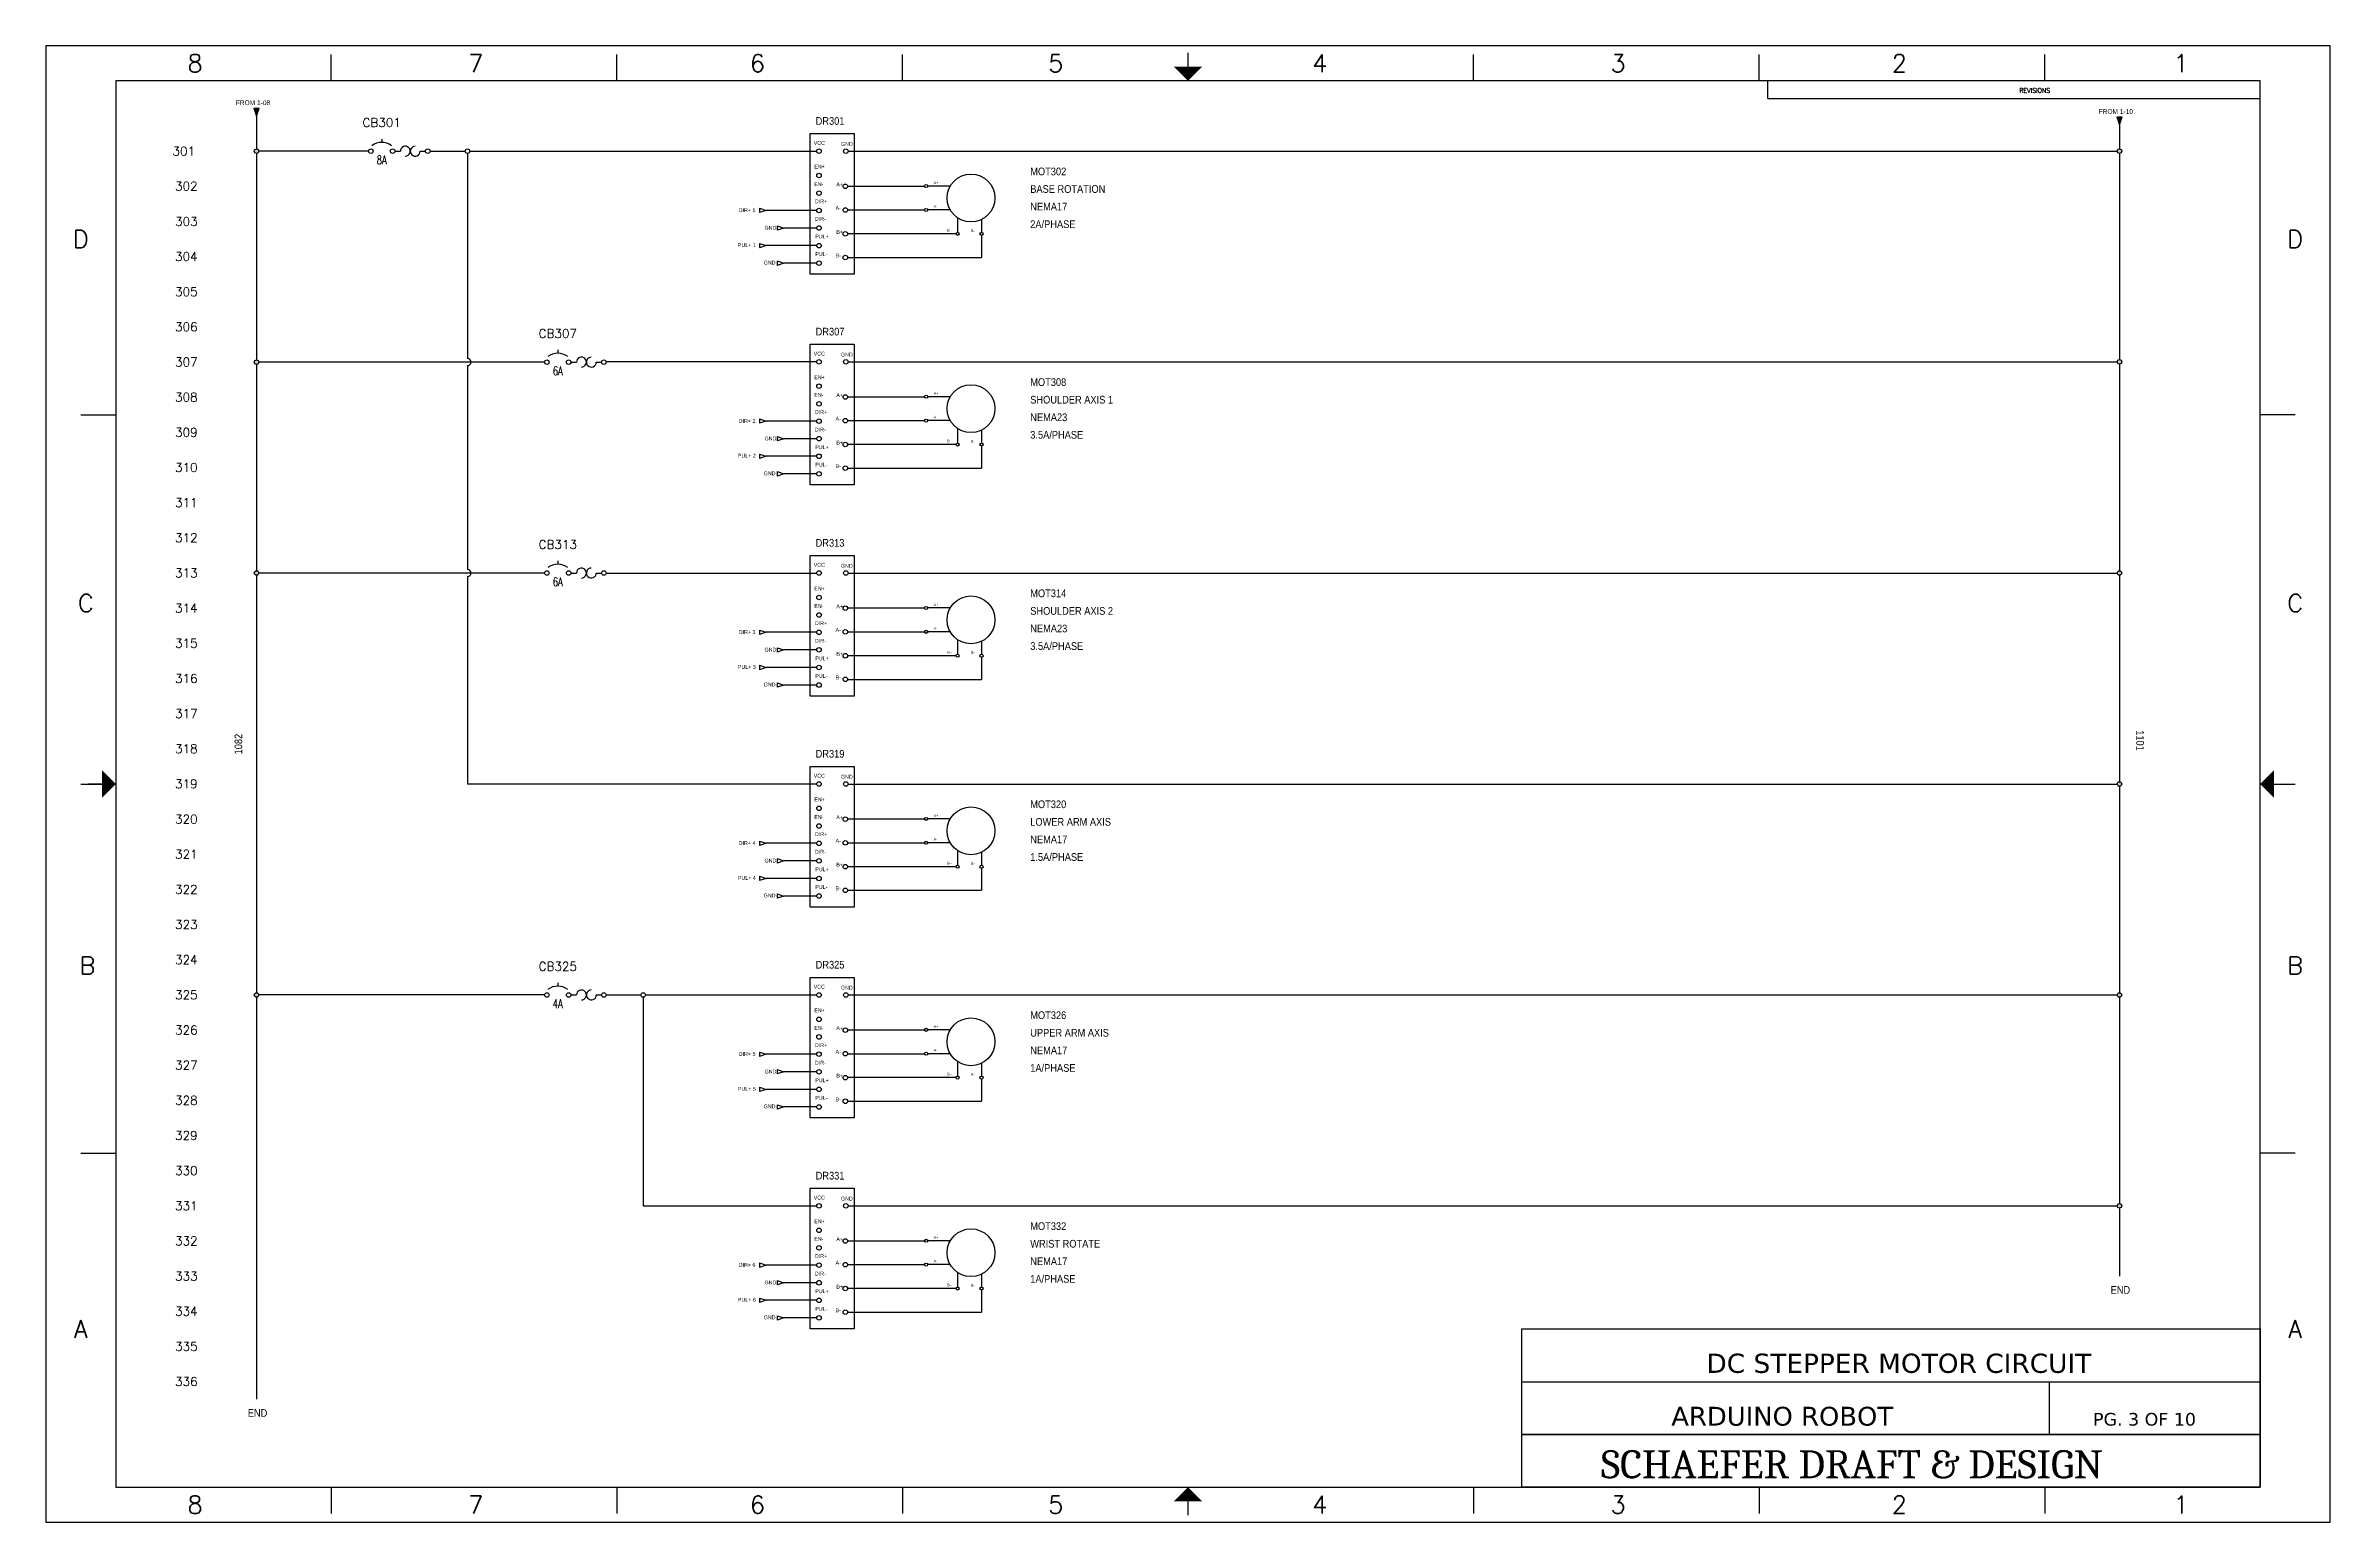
# Model space of a CAD drawing. Header units: inches. Extents: x 1.5 to 34, y 1.5 to 22.5.
import ezdxf
from ezdxf.enums import TextEntityAlignment as Align

# ---------------------------------------------------------------- set-up
doc = ezdxf.new("R2010")
doc.units = ezdxf.units.IN
doc.header["$MEASUREMENT"] = 0
for name, color, linetype in [('MISC', 7, 'Continuous'), ('PSYMS', 7, 'Continuous'), ('SYMS', 7, 'Continuous'), ('TAGS', 150, 'Continuous'), ('Title Block', 7, 'Continuous'), ('WIRES', 7, 'Continuous')]:
    doc.layers.add(name, color=color, linetype=linetype)
doc.layers.add('Schraffur (ISO)', color=7, linetype='Continuous', lineweight=18)
doc.layers.add('Skizziergeometrie (ISO)', color=7, linetype='Continuous', lineweight=25)
doc.styles.add('AW_TAG', font='txt', dxfattribs={"width": 0.9, "height": 0.109375})
doc.styles.add('Roman', font='romans')
doc.styles.get("Standard").update_dxf_attribs({"font": 'cambriab.ttf'})
doc.styles.add('Textstil62', font='verdana.ttf')
doc.styles.add('WD', font='romans.shx')

# ---------------------------------------------------------------- blocks, each defined once
blk = doc.blocks.new('ANSI_border_D')
blk.add_line((24.5, 20.25), (31.5, 20.25))
at = {"layer": 'Title Block'}
for p, q in [((0, 21), (0, 0)), ((32.5, 21), (0, 21)), ((4.062, 20.5), (4.062, 20.875)), ((8.125, 20.5), (8.125, 20.875)), ((12.187, 20.5), (12.187, 20.875)), ((16.25, 20.5), (16.25, 20.875)), ((20.312, 20.5), (20.312, 20.875)), ((24.375, 20.5), (24.375, 20.875)), ((28.437, 20.5), (28.437, 20.875)), ((32.5, 0), (32.5, 21)), ((32.5, 20.5), (32.5, 20.875)), ((1, 20.5), (1, 0.5)), ((31.5, 20.5), (1, 20.5)), ((24.5, 20.25), (24.5, 20.5)), ((31.5, 0.5), (31.5, 20.5)), ((0.5, 15.75), (1, 15.75)), ((32, 15.75), (31.5, 15.75)), ((0.5, 10.5), (1, 10.5)), ((31.5, 10.5), (32, 10.5)), ((0.5, 5.25), (1, 5.25)), ((32, 5.25), (31.5, 5.25)), ((1, 0.5), (31.5, 0.5)), ((4.062, 0.5), (4.062, 0.125)), ((8.125, 0.5), (8.125, 0.125)), ((12.187, 0.5), (12.187, 0.125)), ((16.25, 0.125), (16.25, 0.5)), ((20.312, 0.5), (20.312, 0.125)), ((24.375, 0.5), (24.375, 0.125)), ((28.437, 0.5), (28.437, 0.125)), ((32.5, 0.125), (32.5, 0.5)), ((0, 0), (32.5, 0))]:
    blk.add_line(p, q, dxfattribs=at)
at = {"layer": 'Title Block', "const_width": 0.02}
for points in [[(16.25, 20.9), (16.25, 20.7)], [(0.6, 10.5), (0.6, 10.5)], [(0.6, 10.5), (0.8, 10.5)], [(31.9, 10.5), (31.9, 10.5)], [(16.25, 0.1), (16.25, 0.3)]]:
    blk.add_lwpolyline(points, dxfattribs=at)
at = {"layer": 'Title Block'}
for points in [[(16.05, 20.7), (16.45, 20.7), (16.25, 20.5)], [(0.8, 10.3), (0.8, 10.7), (1, 10.5)], [(31.7, 10.3), (31.7, 10.7), (31.5, 10.5)], [(16.05, 0.3), (16.45, 0.3), (16.25, 0.5)]]:
    blk.add_solid(points, dxfattribs=at)
at = {"layer": 'Title Block', "style": 'Roman'}
for s, p in [('8', (2.125, 20.75)), ('7', (6.119, 20.75)), ('6', (10.125, 20.75)), ('5', (14.369, 20.75)), ('4', (18.125, 20.75)), ('3', (22.369, 20.75)), ('2', (26.369, 20.75)), ('1', (30.375, 20.75)), ('D', (0.5, 18.25)), ('D', (32, 18.25)), ('C', (0.571, 13.073)), ('C', (32, 13.073)), ('B', (0.595, 7.919)), ('B', (32, 7.919)), ('A', (0.5, 2.75)), ('A', (32, 2.75)), ('8', (2.125, 0.25)), ('7', (6.119, 0.25)), ('6', (10.125, 0.25)), ('5', (14.369, 0.25)), ('4', (18.125, 0.25)), ('3', (22.369, 0.25)), ('2', (26.369, 0.25)), ('1', (30.375, 0.25))]:
    blk.add_text(s, height=0.25, dxfattribs=at).set_placement(p, align=Align.MIDDLE_CENTER)
blk.add_text('REVISIONS', height=0.065, dxfattribs=at).set_placement((28.075, 20.332))
blk = doc.blocks.new('WD_MLRH')
at = {"style": 'WD'}
blk.add_attdef('RUNGFIRST', text='', height=0.125, dxfattribs=at).set_placement((-0.25, 0), align=Align.MIDDLE_RIGHT)
at = {"style": 'WD', "flags": 1}
for tag, p in [('RUNGHORV', (-0.25, -0.127)), ('WIREMODE', (-0.25, -0.281)), ('RUNGDIST', (-0.25, -0.2)), ('RUNGCNT', (-0.25, -0.237)), ('RUNGINC', (-0.25, -0.163)), ('WIREFMT', (-0.25, -0.321)), ('WIRE-START', (-0.25, -0.356)), ('WIRE-GSUF', (-0.25, -0.396)), ('PH3SPACE', (-0.25, -0.437))]:
    blk.add_attdef(tag, text='', height=0.025, dxfattribs=at).set_placement(p, align=Align.RIGHT)
blk = doc.blocks.new('HCB11TH')
for p, q in [((0, 0.173), (0, 0.126)), ((0.188, 0), (0.266, 0)), ((0.547, 0), (0.623, 0))]:
    blk.add_line(p, q)
for centre in [(-0.155, 0), (0.155, 0), (0.655, 0)]:
    blk.add_circle(centre, 0.0322)
for centre, radius, start, end in [((0, -0.109), 0.234, 53.1301, 126.8699), ((0.336, 0), 0.0703, 270.001, 180.002), ((0.477, 0), 0.0703, 90, 0.001)]:
    blk.add_arc(centre, radius, start, end)
at = {"style": 'WD', "width": 0.7}
for tag, p in [('INST', (-0.653, 0.431)), ('LOC', (-0.484, 0.431)), ('DESC1', (-0.327, 0.431)), ('DESC2', (-0.171, 0.431))]:
    blk.add_attdef(tag, text='', height=0.125, rotation=90, dxfattribs=at).set_placement(p, align=Align.CENTER)
at = {"style": 'WD'}
blk.add_attdef('TAG1', text='', height=0.125, rotation=90, dxfattribs=at).set_placement((-0.015, 0.421), align=Align.CENTER)
for tag, p, height, flags in [('X4TERM01', (-0.188, 0), 0.0125, 1), ('X2LINK', (0, 0.219), 0.01, 1), ('X8LINK', (0, 0), 0.01, 1), ('FAMILY', (0.205, 0.152), 0.01, 9), ('X1TERM02', (0.688, 0), 0.0125, 1)]:
    blk.add_attdef(tag, p, '', height=height, dxfattribs=dict(at, flags=flags))
at = {"linetype": 'Continuous', "style": 'WD', "flags": 9}
for tag, p in [('ASSYCODE', (0.219, 0.062)), ('MFG', (0.228, 0.089)), ('CAT', (0.23, 0.108))]:
    blk.add_attdef(tag, text='', height=0.01, dxfattribs=at).set_placement(p, align=Align.CENTER)
at = {"linetype": 'Continuous', "style": 'WD', "flags": 8}
blk.add_attdef('TERM01', text='', height=0.125, rotation=90, dxfattribs=at).set_placement((-0.361, 0.041), align=Align.TOP_RIGHT)
at = {"style": 'WD', "width": 0.7}
for tag, p in [('RATING1', (0, -0.188)), ('XREF', (0, -0.344))]:
    blk.add_attdef(tag, text='', height=0.125, dxfattribs=at).set_placement(p, align=Align.CENTER)
at = {"linetype": 'Continuous', "style": 'WD', "flags": 8}
blk.add_attdef('TERM02', text='', height=0.125, dxfattribs=at).set_placement((0.75, -0.031), align=Align.TOP_LEFT)
blk = doc.blocks.new('HA1X1')
for p, q in [((-0.09375, 0.03125), (0, 0)), ((0, 0), (-0.09375, -0.03125))]:
    blk.add_line(p, q)
at = {"style": 'WD', "flags": 1}
blk.add_attdef('X4TERM01', (0, 0), '', height=0.01, dxfattribs=at)
at = {"style": 'WD', "width": 0.9}
blk.add_attdef('DESC1', (0.1, 0.0406), '', height=0.125, dxfattribs=at)
blk.add_attdef('DESC2', text='', height=0.125, dxfattribs=at).set_placement((0.1, -0.025), align=Align.TOP_LEFT)
blk = doc.blocks.new('A$C2b08aa50')
at = {"layer": 'PSYMS', "style": 'AW_TAG', "width": 0.9}
blk.add_text('END', height=0.1094, dxfattribs=at).set_placement((0, 0))

msp = doc.modelspace()

# ---------------------------------------------------------------- hatches: boundary and pattern name
at = {"layer": 'PSYMS', "true_color": 0xffffff}
h = msp.add_hatch(color=7, dxfattribs=at)
h.dxf.hatch_style = 1
edge = h.paths.add_edge_path()
edge.add_ellipse((4.5, 21), major_axis=(0, 0.0322), ratio=1, start_angle=270, end_angle=360)
edge.add_ellipse((4.5, 21), major_axis=(0, 0.0322), ratio=1, start_angle=0, end_angle=180)
edge.add_ellipse((4.5, 21), major_axis=(0, 0.0322), ratio=1, start_angle=180, end_angle=270)
edge = h.paths.add_edge_path()
edge.add_ellipse((4.5, 18), major_axis=(0, 0.0322), ratio=1, start_angle=270, end_angle=360)
edge.add_ellipse((4.5, 18), major_axis=(0, 0.0322), ratio=1, start_angle=0, end_angle=180)
edge.add_ellipse((4.5, 18), major_axis=(0, 0.0322), ratio=1, start_angle=180, end_angle=270)
edge = h.paths.add_edge_path()
edge.add_ellipse((4.5, 15), major_axis=(0, 0.0322), ratio=1, start_angle=180, end_angle=270)
edge.add_ellipse((4.5, 15), major_axis=(0, 0.0322), ratio=1, start_angle=270, end_angle=360)
edge.add_ellipse((4.5, 15), major_axis=(0, 0.0322), ratio=1, start_angle=0, end_angle=180)
edge = h.paths.add_edge_path()
edge.add_ellipse((4.5, 9), major_axis=(0, 0.0322), ratio=1, start_angle=270, end_angle=360)
edge.add_ellipse((4.5, 9), major_axis=(0, 0.0322), ratio=1, start_angle=0, end_angle=180)
edge.add_ellipse((4.5, 9), major_axis=(0, 0.0322), ratio=1, start_angle=180, end_angle=270)
edge = h.paths.add_edge_path()
edge.add_ellipse((31, 6), major_axis=(0, 0.0322), ratio=1, start_angle=180, end_angle=360)
edge.add_ellipse((31, 6), major_axis=(0, 0.0322), ratio=1, start_angle=0, end_angle=90)
edge.add_ellipse((31, 6), major_axis=(0, 0.0322), ratio=1, start_angle=90, end_angle=180)
edge = h.paths.add_edge_path()
edge.add_ellipse((31, 9), major_axis=(0, 0.0322), ratio=1, start_angle=180, end_angle=360)
edge.add_ellipse((31, 9), major_axis=(0, 0.0322), ratio=1, start_angle=0, end_angle=90)
edge.add_ellipse((31, 9), major_axis=(0, 0.0322), ratio=1, start_angle=90, end_angle=180)
edge = h.paths.add_edge_path()
edge.add_ellipse((31, 12), major_axis=(0, 0.0322), ratio=1, start_angle=180, end_angle=360)
edge.add_ellipse((31, 12), major_axis=(0, 0.0322), ratio=1, start_angle=0, end_angle=90)
edge.add_ellipse((31, 12), major_axis=(0, 0.0322), ratio=1, start_angle=90, end_angle=180)
edge = h.paths.add_edge_path()
edge.add_ellipse((31, 15), major_axis=(0, 0.0322), ratio=1, start_angle=180, end_angle=360)
edge.add_ellipse((31, 15), major_axis=(0, 0.0322), ratio=1, start_angle=0, end_angle=90)
edge.add_ellipse((31, 15), major_axis=(0, 0.0322), ratio=1, start_angle=90, end_angle=180)
edge = h.paths.add_edge_path()
edge.add_ellipse((31, 18.004), major_axis=(0, 0.0322), ratio=1, start_angle=180, end_angle=360)
edge.add_ellipse((31, 18.004), major_axis=(0, 0.0322), ratio=1, start_angle=0, end_angle=90)
edge.add_ellipse((31, 18.004), major_axis=(0, 0.0322), ratio=1, start_angle=90, end_angle=180)
edge = h.paths.add_edge_path()
edge.add_ellipse((31, 21), major_axis=(0, 0.0322), ratio=1, start_angle=180, end_angle=360)
edge.add_ellipse((31, 21), major_axis=(0, 0.0322), ratio=1, start_angle=0, end_angle=90)
edge.add_ellipse((31, 21), major_axis=(0, 0.0322), ratio=1, start_angle=90, end_angle=180)
at = {"layer": 'Schraffur (ISO)'}
for points in [[(4.462, 21.613), (4.5, 21.5), (4.538, 21.613)], [(30.962, 21.488), (31, 21.375), (31.038, 21.488)]]:
    msp.add_hatch(color=256, dxfattribs=at).paths.add_polyline_path(points)

# ---------------------------------------------------------------- linework, layer by layer
at = {"layer": 'PSYMS'}
for p, q in [((4.5, 21.5), (4.5, 21.032)), ((31, 21.375), (31, 21.032)), ((4.5, 20.968), (4.5, 18.032)), ((6.093, 21), (4.532, 21)), ((6.968, 21), (7.468, 21)), ((7.5, 20.968), (7.5, 18.05)), ((7.532, 21), (12.468, 21)), ((12.914, 21), (30.968, 21)), ((31, 20.968), (31, 18.036)), ((12.907, 20.504), (14.003, 20.504)), ((14.369, 20.504), (14.047, 20.504)), ((11.656, 20.188), (11.656, 20.126)), ((12.468, 20.157), (11.75, 20.157)), ((12.907, 20.164), (14.003, 20.164)), ((14.369, 20.164), (14.047, 20.164)), ((11.906, 19.938), (11.906, 19.876)), ((12.468, 19.907), (12, 19.907)), ((14.472, 20.053), (14.472, 19.846)), ((14.812, 20.028), (14.812, 19.846)), ((11.656, 19.688), (11.656, 19.626)), ((12.468, 19.657), (11.75, 19.657)), ((14.45, 19.824), (12.907, 19.824)), ((14.812, 19.802), (14.812, 19.488)), ((11.906, 19.438), (11.906, 19.376)), ((12.468, 19.407), (12, 19.407)), ((12.907, 19.488), (14.812, 19.488)), ((4.5, 17.968), (4.5, 15.032)), ((8.598, 18), (4.532, 18)), ((7.5, 17.95), (7.5, 15.05)), ((12.468, 18.004), (9.472, 18.004)), ((12.914, 18.004), (30.968, 18.004)), ((31, 17.972), (31, 15.032)), ((12.907, 17.508), (14.003, 17.508)), ((14.369, 17.508), (14.047, 17.508)), ((11.656, 17.192), (11.656, 17.13)), ((12.468, 17.161), (11.75, 17.161)), ((11.906, 16.942), (11.906, 16.88)), ((12.468, 16.911), (12, 16.911)), ((12.907, 17.168), (14.003, 17.168)), ((14.369, 17.168), (14.047, 17.168)), ((14.472, 17.057), (14.472, 16.85)), ((14.812, 17.032), (14.812, 16.85)), ((11.656, 16.692), (11.656, 16.63)), ((12.468, 16.661), (11.75, 16.661)), ((14.45, 16.828), (12.907, 16.828)), ((14.812, 16.806), (14.812, 16.492)), ((11.906, 16.442), (11.906, 16.38)), ((12.468, 16.411), (12, 16.411)), ((12.907, 16.492), (14.812, 16.492)), ((4.5, 14.968), (4.5, 9.032)), ((8.598, 15), (4.532, 15)), ((7.5, 14.95), (7.5, 12)), ((9.473, 15), (12.468, 15)), ((12.914, 15), (30.968, 15)), ((31, 14.968), (31, 12.032)), ((12.907, 14.504), (14.003, 14.504)), ((14.369, 14.504), (14.047, 14.504)), ((11.656, 14.188), (11.656, 14.126)), ((12.468, 14.157), (11.75, 14.157)), ((12.907, 14.164), (14.003, 14.164)), ((14.369, 14.164), (14.047, 14.164)), ((14.472, 14.053), (14.472, 13.846)), ((14.812, 14.028), (14.812, 13.846)), ((11.656, 13.688), (11.656, 13.626)), ((12.468, 13.657), (11.75, 13.657)), ((11.906, 13.938), (11.906, 13.876)), ((12.468, 13.907), (12, 13.907)), ((14.45, 13.824), (12.907, 13.824)), ((14.812, 13.802), (14.812, 13.488)), ((11.906, 13.438), (11.906, 13.376)), ((12.468, 13.407), (12, 13.407)), ((12.907, 13.488), (14.812, 13.488)), ((12.468, 12), (7.5, 12)), ((12.914, 12), (30.968, 12)), ((31, 11.968), (31, 9.032)), ((12.907, 11.504), (14.003, 11.504)), ((14.369, 11.504), (14.047, 11.504)), ((11.656, 11.188), (11.656, 11.126)), ((12.468, 11.157), (11.75, 11.157)), ((12.907, 11.164), (14.003, 11.164)), ((14.369, 11.164), (14.047, 11.164)), ((14.472, 11.053), (14.472, 10.846)), ((11.906, 10.938), (11.906, 10.876)), ((12.468, 10.907), (12, 10.907)), ((14.45, 10.824), (12.907, 10.824)), ((14.812, 11.028), (14.812, 10.846)), ((14.812, 10.802), (14.812, 10.488)), ((11.656, 10.688), (11.656, 10.626)), ((12.468, 10.657), (11.75, 10.657)), ((11.906, 10.438), (11.906, 10.376)), ((12.468, 10.407), (12, 10.407)), ((12.907, 10.488), (14.812, 10.488)), ((4.5, 8.968), (4.5, 3.25)), ((8.598, 9), (4.532, 9)), ((9.473, 9), (9.968, 9)), ((10, 8.968), (10, 6)), ((10.032, 9), (12.468, 9)), ((12.914, 9), (30.968, 9)), ((31, 8.968), (31, 6.032)), ((12.907, 8.504), (14.003, 8.504)), ((14.369, 8.504), (14.047, 8.504)), ((11.656, 8.188), (11.656, 8.126)), ((12.468, 8.157), (11.75, 8.157)), ((12.907, 8.164), (14.003, 8.164)), ((14.369, 8.164), (14.047, 8.164)), ((11.906, 7.938), (11.906, 7.876)), ((12.468, 7.907), (12, 7.907)), ((14.45, 7.824), (12.907, 7.824)), ((14.472, 8.053), (14.472, 7.846)), ((14.812, 8.028), (14.812, 7.846)), ((14.812, 7.802), (14.812, 7.488)), ((11.656, 7.688), (11.656, 7.626)), ((12.468, 7.657), (11.75, 7.657)), ((12.907, 7.488), (14.812, 7.488)), ((11.906, 7.438), (11.906, 7.376)), ((12.468, 7.407), (12, 7.407)), ((10, 6), (12.468, 6)), ((12.914, 6), (30.968, 6)), ((31, 5.968), (31, 5)), ((12.907, 5.504), (14.003, 5.504)), ((14.369, 5.504), (14.047, 5.504)), ((11.656, 5.188), (11.656, 5.126)), ((12.468, 5.157), (11.75, 5.157)), ((11.906, 4.938), (11.906, 4.876)), ((12.468, 4.907), (12, 4.907)), ((12.907, 5.164), (14.003, 5.164)), ((14.369, 5.164), (14.047, 5.164)), ((14.472, 5.053), (14.472, 4.846)), ((14.812, 5.028), (14.812, 4.846)), ((11.656, 4.688), (11.656, 4.626)), ((12.468, 4.657), (11.75, 4.657)), ((14.45, 4.824), (12.907, 4.824)), ((14.812, 4.802), (14.812, 4.488)), ((11.906, 4.438), (11.906, 4.376)), ((12.468, 4.407), (12, 4.407)), ((12.907, 4.488), (14.812, 4.488)), ((22.5, 3.5), (33, 3.5)), ((30, 3.5), (30, 2.75))]:
    msp.add_line(p, q, dxfattribs=at)
for points in [[(13, 19.25), (12.375, 19.25), (12.375, 21.25), (13, 21.25)], [(13, 16.254), (12.375, 16.254), (12.375, 18.254), (13, 18.254)], [(13, 13.25), (12.375, 13.25), (12.375, 15.25), (13, 15.25)], [(13, 10.25), (12.375, 10.25), (12.375, 12.25), (13, 12.25)], [(13, 7.25), (12.375, 7.25), (12.375, 9.25), (13, 9.25)], [(13, 4.25), (12.375, 4.25), (12.375, 6.25), (13, 6.25)], [(33, 2.75), (22.5, 2.75), (22.5, 4.25), (33, 4.25)], [(22.5, 2.75), (33, 2.75), (33, 2), (22.5, 2)]]:
    msp.add_lwpolyline(points, close=True, dxfattribs=at)
for centre in [(14.663, 20.334), (14.663, 17.338), (14.663, 14.334), (14.663, 11.334), (14.663, 8.334), (14.663, 5.334)]:
    msp.add_circle(centre, 0.34, dxfattribs=at)
for centre, major_axis in [((4.5, 21), (0, 0.0322)), ((7.5, 21), (0, 0.0322)), ((12.5, 21), (0, 0.0322)), ((12.882, 21), (0, 0.0322)), ((31, 21), (0, 0.0322)), ((12.5, 20.653), (0, 0.0322)), ((12.875, 20.5), (0, 0.0322)), ((14.025, 20.504), (0, 0.0219)), ((12.5, 20.403), (0, 0.0322)), ((12.5, 20.157), (0, 0.0322)), ((12.875, 20.164), (0, 0.0322)), ((14.025, 20.164), (0, 0.0219)), ((12.5, 19.907), (0, 0.0322)), ((12.875, 19.824), (0, 0.0322)), ((14.472, 19.824), (0, 0.0219)), ((14.812, 19.824), (0, 0.0219)), ((12.5, 19.657), (0, 0.0322)), ((12.875, 19.488), (0, 0.0322)), ((12.5, 19.407), (0, 0.0322)), ((4.5, 18), (0, 0.0322)), ((12.5, 18.004), (0, 0.0322)), ((12.882, 18.004), (0, 0.0322)), ((31, 18.004), (0, 0.0322)), ((12.5, 17.657), (0, 0.0322)), ((12.5, 17.407), (0, 0.0322)), ((12.875, 17.504), (0, 0.0322)), ((14.025, 17.508), (0, 0.0219)), ((12.5, 17.161), (0, 0.0322)), ((12.5, 16.911), (0, 0.0322)), ((12.875, 17.168), (0, 0.0322)), ((14.025, 17.168), (0, 0.0219)), ((12.5, 16.661), (0, 0.0322)), ((12.875, 16.828), (0, 0.0322)), ((14.472, 16.828), (0, 0.0219)), ((14.812, 16.828), (0, 0.0219)), ((12.5, 16.411), (0, 0.0322)), ((12.875, 16.492), (0, 0.0322)), ((4.5, 15), (0, 0.0322)), ((12.5, 15), (0, 0.0322)), ((12.882, 15), (0, 0.0322)), ((31, 15), (0, 0.0322)), ((12.5, 14.653), (0, 0.0322)), ((12.5, 14.403), (0, 0.0322)), ((12.875, 14.5), (0, 0.0322)), ((14.025, 14.504), (0, 0.0219)), ((12.5, 14.157), (0, 0.0322)), ((12.875, 14.164), (0, 0.0322)), ((14.025, 14.164), (0, 0.0219)), ((12.5, 13.907), (0, 0.0322)), ((12.5, 13.657), (0, 0.0322)), ((12.875, 13.824), (0, 0.0322)), ((14.472, 13.824), (0, 0.0219)), ((14.812, 13.824), (0, 0.0219)), ((12.5, 13.407), (0, 0.0322)), ((12.875, 13.488), (0, 0.0322)), ((12.5, 12), (0, 0.0322)), ((12.882, 12), (0, 0.0322)), ((31, 12), (0, 0.0322)), ((12.5, 11.653), (0, 0.0322)), ((12.5, 11.403), (0, 0.0322)), ((12.875, 11.5), (0, 0.0322)), ((14.025, 11.504), (0, 0.0219)), ((12.5, 11.157), (0, 0.0322)), ((12.875, 11.164), (0, 0.0322)), ((14.025, 11.164), (0, 0.0219)), ((12.5, 10.907), (0, 0.0322)), ((12.875, 10.824), (0, 0.0322)), ((14.472, 10.824), (0, 0.0219)), ((14.812, 10.824), (0, 0.0219)), ((12.5, 10.657), (0, 0.0322)), ((12.5, 10.407), (0, 0.0322)), ((12.875, 10.488), (0, 0.0322)), ((4.5, 9), (0, 0.0322)), ((10, 9), (0, 0.0322)), ((12.5, 9), (0, 0.0322)), ((12.882, 9), (0, 0.0322)), ((31, 9), (0, 0.0322)), ((12.5, 8.653), (0, 0.0322)), ((12.875, 8.5), (0, 0.0322)), ((14.025, 8.504), (0, 0.0219)), ((12.5, 8.403), (0, 0.0322)), ((12.5, 8.157), (0, 0.0322)), ((12.875, 8.164), (0, 0.0322)), ((14.025, 8.164), (0, 0.0219)), ((12.5, 7.907), (0, 0.0322)), ((12.875, 7.824), (0, 0.0322)), ((14.472, 7.824), (0, 0.0219)), ((14.812, 7.824), (0, 0.0219)), ((12.5, 7.657), (0, 0.0322)), ((12.875, 7.488), (0, 0.0322)), ((12.5, 7.407), (0, 0.0322)), ((12.5, 6), (0, 0.0322)), ((12.882, 6), (0, 0.0322)), ((31, 6), (0, 0.0322)), ((12.5, 5.653), (0, 0.0322)), ((12.875, 5.5), (0, 0.0322)), ((14.025, 5.504), (0, 0.0219)), ((12.5, 5.403), (0, 0.0322)), ((12.5, 5.157), (0, 0.0322)), ((12.5, 4.907), (0, 0.0322)), ((12.875, 5.164), (0, 0.0322)), ((14.025, 5.164), (0, 0.0219)), ((12.5, 4.657), (0, 0.0322)), ((12.875, 4.824), (0, 0.0322)), ((14.472, 4.824), (0, 0.0219)), ((14.812, 4.824), (0, 0.0219)), ((12.5, 4.407), (0, 0.0322)), ((12.875, 4.488), (0, 0.0322))]:
    msp.add_ellipse(centre, major_axis=major_axis, ratio=1, dxfattribs=at)
at = {"layer": 'Skizziergeometrie (ISO)'}
for p, q in [((4.462, 21.613), (4.538, 21.613)), ((4.462, 21.613), (4.5, 21.5)), ((4.5, 21.5), (4.538, 21.613)), ((30.962, 21.488), (31.038, 21.488)), ((30.962, 21.488), (31, 21.375)), ((31, 21.375), (31.038, 21.488))]:
    msp.add_line(p, q, dxfattribs=at)
at = {"layer": 'WIRES'}
for centre in [(7.5, 18), (7.5, 15)]:
    msp.add_arc(centre, 0.05, 270, 90, dxfattribs=at)

# ---------------------------------------------------------------- block references
msp.add_blockref('ANSI_border_D', (1.5, 1.5))
msp.add_blockref('WD_MLRH', (3.875, 21)).add_auto_attribs({'RUNGFIRST': '301'})
at = {"layer": 'PSYMS'}
for name, p in [('HA1X1', (11.75, 20.157)), ('HA1X1', (11.75, 20.157)), ('HA1X1', (12, 19.907)), ('HA1X1', (12, 19.907)), ('HA1X1', (11.75, 19.657)), ('HA1X1', (11.75, 19.657)), ('HA1X1', (12, 19.407)), ('HA1X1', (12, 19.407)), ('HA1X1', (11.75, 17.161)), ('HA1X1', (11.75, 17.161)), ('HA1X1', (12, 16.911)), ('HA1X1', (12, 16.911)), ('HA1X1', (11.75, 16.661)), ('HA1X1', (11.75, 16.661)), ('HA1X1', (12, 16.411)), ('HA1X1', (12, 16.411)), ('HA1X1', (11.75, 14.157)), ('HA1X1', (11.75, 14.157)), ('HA1X1', (11.75, 13.657)), ('HA1X1', (11.75, 13.657)), ('HA1X1', (12, 13.907)), ('HA1X1', (12, 13.907)), ('HA1X1', (12, 13.407)), ('HA1X1', (12, 13.407)), ('HA1X1', (11.75, 11.157)), ('HA1X1', (11.75, 11.157)), ('HA1X1', (12, 10.907)), ('HA1X1', (12, 10.907)), ('HA1X1', (11.75, 10.657)), ('HA1X1', (11.75, 10.657)), ('HA1X1', (12, 10.407)), ('HA1X1', (12, 10.407)), ('HA1X1', (11.75, 8.157)), ('HA1X1', (11.75, 8.157)), ('HA1X1', (12, 7.907)), ('HA1X1', (12, 7.907)), ('HA1X1', (11.75, 7.657)), ('HA1X1', (11.75, 7.657)), ('HA1X1', (12, 7.407)), ('HA1X1', (12, 7.407)), ('HA1X1', (11.75, 5.157)), ('HA1X1', (11.75, 5.157)), ('HA1X1', (12, 4.907)), ('HA1X1', (12, 4.907)), ('HA1X1', (11.75, 4.657)), ('HA1X1', (11.75, 4.657)), ('A$C2b08aa50', (30.875, 4.75)), ('HA1X1', (12, 4.407)), ('HA1X1', (12, 4.407)), ('A$C2b08aa50', (4.375, 3))]:
    msp.add_blockref(name, p, dxfattribs=at)
at = {"layer": 'SYMS'}
ref = msp.add_blockref('HCB11TH', (6.28, 21), dxfattribs=at)
ref.add_attrib('RATING1', '8A', dxfattribs={"layer": 'MISC', "height": 0.125, "style": 'WD', "width": 0.7}).set_placement((6.28, 20.813), align=Align.CENTER)
ref.add_attrib('TAG1', 'CB301', dxfattribs={"layer": 'TAGS', "color": 0, "height": 0.125, "style": 'WD'}).set_placement((6.28, 21.344), align=Align.CENTER)
ref = msp.add_blockref('HCB11TH', (8.785, 18), dxfattribs=at)
ref.add_attrib('RATING1', '6A', dxfattribs={"layer": 'MISC', "height": 0.125, "style": 'WD', "width": 0.7}).set_placement((8.785, 17.813), align=Align.CENTER)
ref.add_attrib('TAG1', 'CB307', dxfattribs={"layer": 'TAGS', "color": 0, "height": 0.125, "style": 'WD'}).set_placement((8.785, 18.344), align=Align.CENTER)
ref = msp.add_blockref('HCB11TH', (8.785, 15), dxfattribs=at)
ref.add_attrib('RATING1', '6A', dxfattribs={"layer": 'MISC', "height": 0.125, "style": 'WD', "width": 0.7}).set_placement((8.785, 14.813), align=Align.CENTER)
ref.add_attrib('TAG1', 'CB313', dxfattribs={"layer": 'TAGS', "color": 0, "height": 0.125, "style": 'WD'}).set_placement((8.785, 15.344), align=Align.CENTER)
ref = msp.add_blockref('HCB11TH', (8.785, 9), dxfattribs=at)
ref.add_attrib('RATING1', '4A', dxfattribs={"layer": 'MISC', "height": 0.125, "style": 'WD', "width": 0.7}).set_placement((8.785, 8.813), align=Align.CENTER)
ref.add_attrib('TAG1', 'CB325', dxfattribs={"layer": 'TAGS', "color": 0, "height": 0.125, "style": 'WD'}).set_placement((8.785, 9.344), align=Align.CENTER)

# ---------------------------------------------------------------- texts
at = {"style": 'WD'}
for s, p in [('302', (3.661, 20.501)), ('303', (3.661, 20.001)), ('304', (3.661, 19.501)), ('305', (3.661, 19.001)), ('306', (3.661, 18.501)), ('307', (3.661, 18.001)), ('308', (3.661, 17.501)), ('309', (3.661, 17.001)), ('310', (3.661, 16.501)), ('311', (3.661, 16.001)), ('312', (3.661, 15.501)), ('313', (3.661, 15.001)), ('314', (3.661, 14.501)), ('315', (3.661, 14.001)), ('316', (3.661, 13.501)), ('317', (3.661, 13.001)), ('318', (3.661, 12.501)), ('319', (3.661, 12.001)), ('320', (3.661, 11.501)), ('321', (3.661, 11.001)), ('322', (3.661, 10.501)), ('323', (3.661, 10.001)), ('324', (3.661, 9.501)), ('325', (3.661, 9.001)), ('326', (3.661, 8.501)), ('327', (3.661, 8.001)), ('328', (3.661, 7.501)), ('329', (3.661, 7.001)), ('330', (3.661, 6.501)), ('331', (3.661, 6.001)), ('332', (3.661, 5.501)), ('333', (3.661, 5.001)), ('334', (3.661, 4.501)), ('335', (3.661, 4.001)), ('336', (3.661, 3.501))]:
    msp.add_text(s, height=0.125, dxfattribs=at).set_placement(p, align=Align.MIDDLE_RIGHT)
at = {"layer": 'PSYMS', "style": 'AW_TAG', "width": 0.9}
for s, height, p in [('FROM 1-08', 0.068, (4.205, 21.655)), ('DR301', 0.1094, (12.453, 21.375)), ('FROM 1-10', 0.068, (30.705, 21.53)), ('VCC', 0.0551, (12.426, 21.09)), ('GND', 0.0551, (12.813, 21.076)), ('EN+', 0.0551, (12.433, 20.753)), ('EN-', 0.0551, (12.433, 20.503)), ('A+', 0.0551, (12.748, 20.5)), ('A+', 0.0375, (14.132, 20.532)), ('MOT302', 0.1094, (15.506, 20.657)), ('BASE ROTATION', 0.10938, (15.506, 20.407)), ('DIR+ 1 ', 0.0551, (11.359, 20.133)), ('DIR+', 0.0551, (12.442, 20.259)), ('A-', 0.0551, (12.736, 20.164)), ('A-', 0.0375, (14.132, 20.196)), ('NEMA17', 0.1094, (15.506, 20.157)), ('GND', 0.0551, (11.726, 19.883)), ('DIR-', 0.0551, (12.442, 20.009)), ('B+', 0.0551, (12.748, 19.824)), ('B+', 0.0375, (14.324, 19.856)), ('B-', 0.0375, (14.664, 19.85)), ('2A/PHASE', 0.1094, (15.506, 19.907)), ('PUL+ 1', 0.0551, (11.347, 19.637)), ('PUL+', 0.0551, (12.448, 19.759)), ('PUL-', 0.0551, (12.448, 19.509)), ('B-', 0.0551, (12.736, 19.488)), ('GND', 0.0551, (11.714, 19.387)), ('DR307', 0.1094, (12.453, 18.379)), ('VCC', 0.0551, (12.426, 18.093)), ('GND', 0.0551, (12.813, 18.08)), ('EN+', 0.0551, (12.433, 17.757)), ('EN-', 0.0551, (12.433, 17.507)), ('A+', 0.0551, (12.748, 17.504)), ('A+', 0.0375, (14.132, 17.536)), ('MOT308', 0.1094, (15.506, 17.661)), ('DIR+', 0.0551, (12.442, 17.263)), ('A-', 0.0375, (14.132, 17.2)), ('SHOULDER AXIS 1', 0.10938, (15.506, 17.411)), ('NEMA23', 0.1094, (15.506, 17.161)), ('DIR+ 2 ', 0.0551, (11.359, 17.136)), ('GND', 0.0551, (11.726, 16.886)), ('DIR-', 0.0551, (12.442, 17.013)), ('A-', 0.0551, (12.736, 17.168)), ('3.5A/PHASE', 0.1094, (15.506, 16.911)), ('PUL+ 2', 0.0551, (11.347, 16.641)), ('PUL+', 0.0551, (12.448, 16.763)), ('B+', 0.0551, (12.748, 16.828)), ('B+', 0.0375, (14.324, 16.86)), ('B-', 0.0375, (14.664, 16.854)), ('GND', 0.0551, (11.714, 16.391)), ('PUL-', 0.0551, (12.448, 16.513)), ('B-', 0.0551, (12.736, 16.492)), ('DR313', 0.1094, (12.453, 15.375)), ('VCC', 0.0551, (12.426, 15.09)), ('GND', 0.0551, (12.813, 15.076)), ('EN+', 0.0551, (12.433, 14.753)), ('MOT314', 0.1094, (15.506, 14.657)), ('EN-', 0.0551, (12.433, 14.503)), ('DIR+', 0.0551, (12.442, 14.259)), ('A+', 0.0551, (12.748, 14.5)), ('A+', 0.0375, (14.132, 14.532)), ('SHOULDER AXIS 2', 0.10938, (15.506, 14.407)), ('DIR+ 3 ', 0.0551, (11.359, 14.133)), ('DIR-', 0.0551, (12.442, 14.009)), ('A-', 0.0551, (12.736, 14.164)), ('A-', 0.0375, (14.132, 14.196)), ('3.5A/PHASE', 0.1094, (15.506, 13.907)), ('NEMA23', 0.1094, (15.506, 14.157)), ('PUL+ 3', 0.0551, (11.347, 13.637)), ('GND', 0.0551, (11.726, 13.883)), ('PUL+', 0.0551, (12.448, 13.759)), ('B+', 0.0551, (12.748, 13.824)), ('B+', 0.0375, (14.324, 13.856)), ('B-', 0.0375, (14.664, 13.85)), ('GND', 0.0551, (11.714, 13.387)), ('PUL-', 0.0551, (12.448, 13.509)), ('B-', 0.0551, (12.736, 13.488)), ('DR319', 0.1094, (12.453, 12.375)), ('VCC', 0.0551, (12.426, 12.09)), ('GND', 0.0551, (12.813, 12.076)), ('EN+', 0.0551, (12.433, 11.753)), ('MOT320', 0.1094, (15.506, 11.657)), ('EN-', 0.0551, (12.433, 11.503)), ('A+', 0.0551, (12.748, 11.5)), ('A+', 0.0375, (14.132, 11.532)), ('LOWER ARM AXIS', 0.10938, (15.506, 11.407)), ('DIR+ 4 ', 0.0551, (11.359, 11.133)), ('DIR+', 0.0551, (12.442, 11.259)), ('DIR-', 0.0551, (12.442, 11.009)), ('A-', 0.0551, (12.736, 11.164)), ('A-', 0.0375, (14.132, 11.196)), ('NEMA17', 0.1094, (15.506, 11.157)), ('GND', 0.0551, (11.726, 10.883)), ('PUL+', 0.0551, (12.448, 10.759)), ('B+', 0.0551, (12.748, 10.824)), ('B+', 0.0375, (14.324, 10.856)), ('B-', 0.0375, (14.664, 10.85)), ('1.5A/PHASE', 0.1094, (15.506, 10.907)), ('PUL+ 4', 0.0551, (11.347, 10.637)), ('GND', 0.0551, (11.714, 10.387)), ('PUL-', 0.0551, (12.448, 10.509)), ('B-', 0.0551, (12.736, 10.488)), ('DR325', 0.1094, (12.453, 9.375)), ('VCC', 0.0551, (12.426, 9.09)), ('GND', 0.0551, (12.813, 9.076)), ('EN+', 0.0551, (12.433, 8.753)), ('EN-', 0.0551, (12.433, 8.503)), ('A+', 0.0551, (12.748, 8.5)), ('A+', 0.0375, (14.132, 8.532)), ('UPPER ARM AXIS', 0.10938, (15.506, 8.407)), ('MOT326', 0.1094, (15.506, 8.657)), ('DIR+ 5 ', 0.0551, (11.359, 8.133)), ('DIR+', 0.0551, (12.442, 8.259)), ('A-', 0.0551, (12.736, 8.164)), ('A-', 0.0375, (14.132, 8.196)), ('NEMA17', 0.1094, (15.506, 8.157)), ('GND', 0.0551, (11.726, 7.883)), ('DIR-', 0.0551, (12.442, 8.009)), ('PUL+', 0.0551, (12.448, 7.759)), ('B+', 0.0551, (12.748, 7.824)), ('B+', 0.0375, (14.324, 7.856)), ('B-', 0.0375, (14.664, 7.85)), ('1A/PHASE', 0.1094, (15.506, 7.907)), ('PUL+ 5', 0.0551, (11.347, 7.637)), ('PUL-', 0.0551, (12.448, 7.509)), ('B-', 0.0551, (12.736, 7.488)), ('GND', 0.0551, (11.714, 7.387)), ('DR331', 0.1094, (12.453, 6.375)), ('VCC', 0.0551, (12.426, 6.09)), ('GND', 0.0551, (12.813, 6.076)), ('EN+', 0.0551, (12.433, 5.753)), ('EN-', 0.0551, (12.433, 5.503)), ('A+', 0.0551, (12.748, 5.5)), ('A+', 0.0375, (14.132, 5.532)), ('MOT332', 0.1094, (15.506, 5.657)), ('DIR+', 0.0551, (12.442, 5.259)), ('A-', 0.0551, (12.736, 5.164)), ('A-', 0.0375, (14.132, 5.196)), ('WRIST ROTATE', 0.10938, (15.506, 5.407)), ('NEMA17', 0.1094, (15.506, 5.157)), ('DIR+ 6', 0.0551, (11.359, 5.133)), ('GND', 0.0551, (11.726, 4.883)), ('DIR-', 0.0551, (12.442, 5.009)), ('B+', 0.0551, (12.748, 4.824)), ('B+', 0.0375, (14.324, 4.856)), ('B-', 0.0375, (14.664, 4.85)), ('1A/PHASE', 0.1094, (15.506, 4.907)), ('PUL+ 6', 0.0551, (11.347, 4.637)), ('PUL+', 0.0551, (12.448, 4.759)), ('PUL-', 0.0551, (12.448, 4.509)), ('GND', 0.0551, (11.714, 4.387)), ('B-', 0.0551, (12.736, 4.488))]:
    msp.add_text(s, height=height, dxfattribs=at).set_placement(p)
for s, rotation, p in [('1082', 90, (4.296, 12.421)), ('1101', 270, (31.24, 12.765))]:
    msp.add_text(s, height=0.1094, rotation=rotation, dxfattribs=at).set_placement(p)
at = {"layer": 'PSYMS', "style": 'Textstil62'}
for s, height, p in [('DC STEPPER MOTOR CIRCUIT', 0.27341, (25.125, 3.625)), ('ARDUINO ROBOT', 0.26765, (24.625, 2.875)), ('PG. 3 OF 10', 0.18026, (30.625, 2.875))]:
    msp.add_text(s, height=height, dxfattribs=at).set_placement(p)
at = {"layer": 'PSYMS'}
msp.add_text('SCHAEFER DRAFT & DESIGN', height=0.39983, dxfattribs=at).set_placement((23.625, 2.125))

doc.saveas('drawing.dxf')
